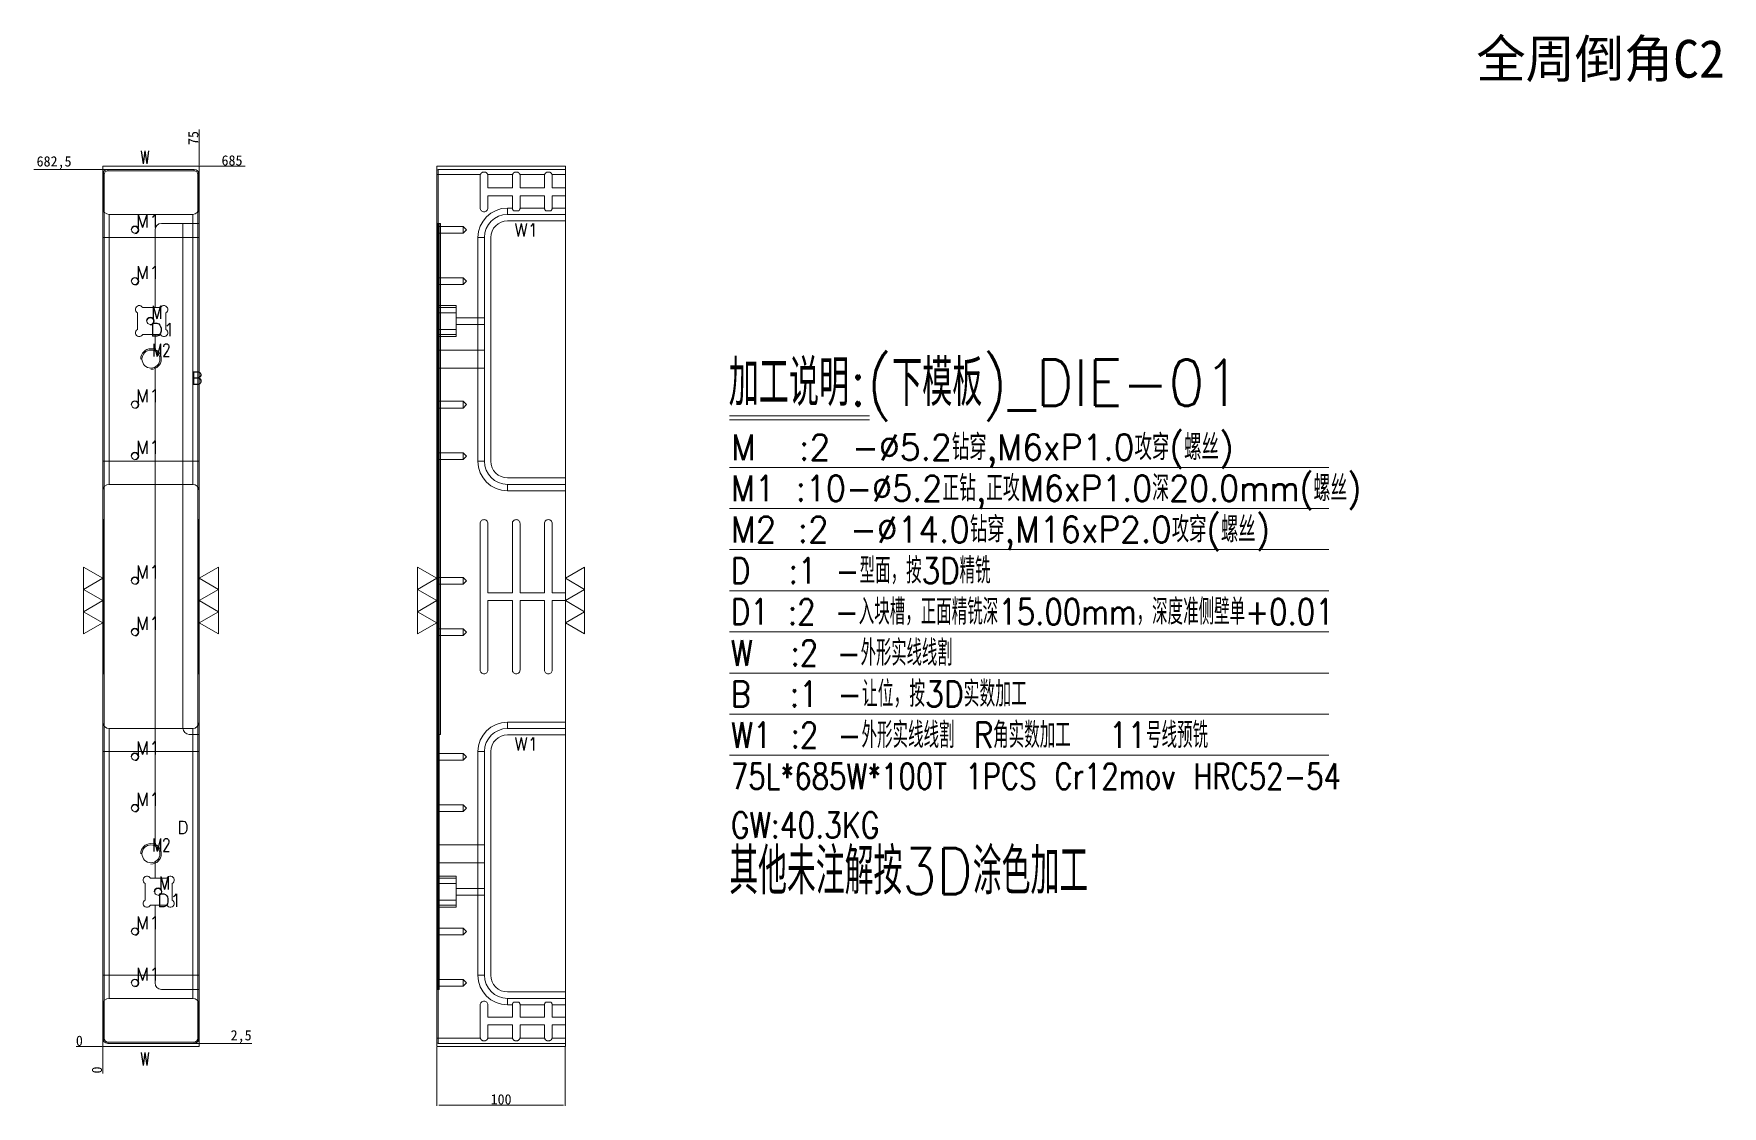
# Model space of a CAD drawing. Header units: millimetres. Extents: x 10666 to 11980, y 43042 to 43877.
import ezdxf
from ezdxf.enums import TextEntityAlignment as Align

# ---------------------------------------------------------------- set-up
doc = ezdxf.new("R2010")
doc.units = ezdxf.units.MM
doc.linetypes.add('DASHED', pattern=[0])
for name, color, linetype in [('DIE', 7, 'Continuous'), ('DIE_W', 1, 'Continuous'), ('dim', 4, 'Continuous')]:
    doc.layers.add(name, color=color, linetype=linetype)
doc.styles.add('_PUG_ERP', font='txt')
doc.styles.add('chinesef_fs', font='txt.shx', dxfattribs={"bigfont": 'gbcbig.shx'})
doc.dimstyles.new('_PUG_ERP', dxfattribs={"dimtxt": 8, "dimasz": 1.5, "dimexe": 0.5, "dimexo": 0.5, "dimgap": 0.5, "dimtad": 1, "dimtxsty": '_PUG_ERP', "dimblk": 'CLOSEDBLANK', "dimcen": 0, "dimclrd": 4, "dimclre": 4, "dimclrt": 3, "dimazin": 3, "dimtfac": 1, "dimtmove": 0, "dimatfit": 3, "dimldrblk": 'CLOSEDBLANK', "dimlwd": 9, "dimlwe": 9})

msp = doc.modelspace()

# ---------------------------------------------------------------- texts
at = {"layer": 'dim'}
msp.add_text('全周倒角C2', height=29.4613, dxfattribs=at).set_placement((11885.068, 43857.727), align=Align.MIDDLE)
at = {"layer": 'dim', "color": 4, "lineweight": 13, "style": 'chinesef_fs'}
for s, height, width, p in [('W', 10, 0.6727, (10748.71, 43775.512)), ('M1', 10, 0.9957, (10745.18, 43725.842)), ('W1', 10, 0.9957, (11039.801, 43718.912)), ('M1', 10, 0.9957, (10745.18, 43685.842)), ('M', 10, 0.8408, (10757.18, 43654.842)), ('D1', 10, 1.1106, (10756.313, 43641.312)), ('M2', 10, 0.7599, (10757.78, 43625.392)), ('加工说明:(下模板)_DIE-01', 36, 0.9035, (11206.549, 43587.018)), ('B', 10, 0.9609, (10788.302, 43603.605)), ('M1', 10, 0.9957, (10745.18, 43589.842)), ('M  :2 -%%c5.2钻穿,M6xP1.0攻穿(螺丝)', 20, 0.9446, (11208.213, 43544.87)), ('M1', 10, 0.9957, (10745.18, 43549.842)), ('M1 :10-%%c5.2正钻,正攻M6xP1.0深20.0mm(螺丝)', 20, 0.9109, (11208.213, 43512.87)), ('M2 :2 -%%c14.0钻穿,M16xP2.0攻穿(螺丝)', 20, 0.9372, (11208.213, 43480.87)), ('D  :1 -型面，按3D精铣', 20, 0.8387, (11208.213, 43448.87)), ('M1', 10, 0.9957, (10745.18, 43452.842)), ('D1 :2 -入块槽，正面精铣深15.00mm，深度准侧壁单+0.01', 20, 0.8377, (11208.213, 43416.87)), ('M1', 10, 0.9957, (10745.18, 43412.842)), ('B  :1 -让位，按3D实数加工', 20, 0.8539, (11208.213, 43352.87)), ('M1', 10, 0.9957, (10745.18, 43315.842)), ('W1', 10, 0.9957, (11039.801, 43318.912)), ('75L*685W*100T 1PCS Cr12mov HRC52-54', 20, 0.7886, (11208.213, 43288.87)), ('M1', 10, 0.9957, (10745.18, 43275.842)), ('D', 10, 0.9609, (10777.47, 43254.014)), ('GW:40.3KG ', 20, 0.8074, (11208.213, 43250.87)), ('M2', 10, 0.7599, (10757.78, 43240.392)), ('M', 10, 0.8408, (10763.18, 43210.842)), ('D1', 10, 1.1106, (10761.563, 43197.312)), ('M1', 10, 0.9957, (10745.18, 43179.842)), ('M1', 10, 0.9957, (10745.18, 43139.842)), ('W', 10, 0.6727, (10748.71, 43073.912))]:
    msp.add_text(s, height=height, dxfattribs=dict(at, width=width)).set_placement(p)
at = {"layer": 'dim', "color": 1, "lineweight": 13, "style": 'chinesef_fs'}
for s, width, p in [('W  :2 -外形实线线割', 0.8277, (11208.213, 43384.87)), ('W1 :2 -外形实线线割 R角实数加工  11号线预铣', 0.8381, (11208.213, 43320.87))]:
    msp.add_text(s, height=20, dxfattribs=dict(at, width=width)).set_placement(p)
at = {"layer": 'dim', "color": 21, "lineweight": 13, "style": 'chinesef_fs', "width": 0.8663}
msp.add_text('其他未注解按3D涂色加工', height=36, dxfattribs=at).set_placement((11206.997, 43207.018))

# ---------------------------------------------------------------- blocks, each defined once
blk = doc.blocks.new('*D733')
at = {"layer": 'Defpoints', "color": 0}
for p in [(10794.4, 43773.5), (10809.4, 43773.5), (10719.4, 43088.5)]:
    blk.add_point(p, dxfattribs=at)
at = {"layer": 'dim', "color": 4, "lineweight": 9}
blk.add_line((10794.9, 43773.5), (10830.1, 43773.5), dxfattribs=at)
at = {"layer": 'dim', "color": 3, "lineweight": 13, "insert": (10820, 43778), "char_height": 8, "attachment_point": 5, "style": '_PUG_ERP'}
blk.add_mtext('685', dxfattribs=at)
blk = doc.blocks.new('_ClosedBlank')
blk = doc.blocks.new('*D734')
at = {"layer": 'Defpoints', "color": 0}
for p in [(10704.4, 43088.5), (10719.4, 43088.5), (10719.4, 43088.5)]:
    blk.add_point(p, dxfattribs=at)
at = {"layer": 'dim', "color": 4, "lineweight": 9}
blk.add_line((10718.9, 43088.5), (10698.6, 43088.5), dxfattribs=at)
at = {"layer": 'dim', "color": 3, "lineweight": 13, "insert": (10701.2, 43093), "char_height": 8, "attachment_point": 5, "style": '_PUG_ERP'}
blk.add_mtext('0', dxfattribs=at)
blk = doc.blocks.new('*D735')
at = {"layer": 'Defpoints', "color": 0}
for p in [(10719.4, 43088.5), (10719.4, 43088.5), (10719.4, 43073.5)]:
    blk.add_point(p, dxfattribs=at)
at = {"layer": 'dim', "color": 4, "lineweight": 9}
blk.add_line((10719.4, 43088), (10719.4, 43067.7), dxfattribs=at)
at = {"layer": 'dim', "color": 3, "lineweight": 13, "insert": (10714.9, 43070.3), "char_height": 8, "attachment_point": 5, "rotation": 90, "style": '_PUG_ERP'}
blk.add_mtext('0', dxfattribs=at)
blk = doc.blocks.new('*D736')
at = {"layer": 'Defpoints', "color": 0}
for p in [(10794.4, 43788.5), (10794.4, 43773.5), (10719.4, 43088.5)]:
    blk.add_point(p, dxfattribs=at)
at = {"layer": 'dim', "color": 4, "lineweight": 9}
for p, q in [((10794.4, 43785.5), (10794.4, 43802)), ((10794.4, 43782.5), (10794.4, 43785.5)), ((10794.4, 43774), (10794.4, 43782.5))]:
    blk.add_line(p, q, dxfattribs=at)
at = {"layer": 'dim', "color": 3, "lineweight": 13, "insert": (10789.9, 43795.5), "char_height": 8, "attachment_point": 5, "rotation": 90, "style": '_PUG_ERP'}
blk.add_mtext('75', dxfattribs=at)
blk = doc.blocks.new('*D737')
at = {"layer": 'Defpoints', "color": 0}
for p in [(10979.4, 43088.5), (11079.4, 43088.5), (11079.4, 43042.9)]:
    blk.add_point(p, dxfattribs=at)
at = {"layer": 'dim', "color": 4, "lineweight": 9}
for p, q in [((10979.4, 43088), (10979.4, 43042.4)), ((11079.4, 43088), (11079.4, 43042.4)), ((10980.9, 43042.9), (11077.9, 43042.9))]:
    blk.add_line(p, q, dxfattribs=at)
at = {"layer": 'dim', "color": 3, "lineweight": 13, "insert": (11029.4, 43047.4), "char_height": 8, "attachment_point": 5, "style": '_PUG_ERP'}
blk.add_mtext('100', dxfattribs=at)
blk = doc.blocks.new('*D738')
at = {"layer": 'Defpoints', "color": 0}
for p in [(10785.8, 43091), (10818.2, 43091), (10719.4, 43088.5)]:
    blk.add_point(p, dxfattribs=at)
at = {"layer": 'dim', "color": 4, "lineweight": 9}
blk.add_line((10786.3, 43091), (10835.5, 43091), dxfattribs=at)
at = {"layer": 'dim', "color": 3, "lineweight": 13, "insert": (10827.1, 43096.3), "char_height": 8, "attachment_point": 5, "style": '_PUG_ERP'}
blk.add_mtext('2,5', dxfattribs=at)
blk = doc.blocks.new('*D739')
at = {"layer": 'Defpoints', "color": 0}
for p in [(10697.8, 43771), (10728, 43771), (10719.4, 43088.5)]:
    blk.add_point(p, dxfattribs=at)
at = {"layer": 'dim', "color": 4, "lineweight": 9}
blk.add_line((10727.5, 43771), (10665.7, 43771), dxfattribs=at)
at = {"layer": 'dim', "color": 3, "lineweight": 13, "insert": (10681.5, 43776.3), "char_height": 8, "attachment_point": 5, "style": '_PUG_ERP'}
blk.add_mtext('682,5', dxfattribs=at)

# ---------------------------------------------------------------- dimensions: what is measured, and where the dimension line sits
at = {"layer": 'dim', "lineweight": 13}
for feature_location, offset, dtype, origin, picture, middle in [((10794.405, 43773.5), (0, 15), 1, (10719.405, 43088.5), '*D736', (10789.905, 43795.476)), ((10727.966, 43771), (-30.148, 0), 0, (10719.405, 43088.5), '*D739', (10681.508, 43776.262)), ((10794.405, 43773.5), (15, 0), 0, (10719.405, 43088.5), '*D733', (10820, 43778)), ((10719.404780547, 43088.5), (-15, 0), 0, (10719.404780547, 43088.5), '*D734', (10701.23811388, 43093)), ((10785.756, 43091), (32.439, 0), 0, (10719.405, 43088.5), '*D738', (10827.076, 43096.262)), ((10719.404780547, 43088.5), (0, -15), 1, (10719.404780547, 43088.5), '*D735', (10714.904780547, 43070.333333333))]:
    dim = msp.add_ordinate_dim(feature_location=feature_location, offset=offset, dtype=dtype, origin=origin, dimstyle='_PUG_ERP', dxfattribs=at)
    dim.commit()
    dim.dimension.update_dxf_attribs({"geometry": picture, "text_midpoint": middle})
dim = msp.add_linear_dim(base=(11079.405, 43042.858), p1=(10979.405, 43088.5), p2=(11079.405, 43088.5), dimstyle='_PUG_ERP', dxfattribs=at)
dim.commit()
dim.dimension.update_dxf_attribs({"geometry": '*D737', "text_midpoint": (11029.405, 43047.358)})

# ---------------------------------------------------------------- linework, layer by layer
at = {"layer": 'DIE', "color": 155, "linetype": 'Continuous', "lineweight": 18}
for p, q in [((10719.405, 43767), (10720.405, 43767)), ((10720.405, 43767), (10720.405, 43095)), ((10723.405, 43771), (10723.405, 43770)), ((10790.405, 43770), (10723.405, 43770)), ((10790.405, 43771), (10790.405, 43770)), ((10793.405, 43767), (10794.405, 43767)), ((10793.405, 43729.002), (10793.405, 43767)), ((11013.309, 43767), (10980.405, 43767)), ((10980.405, 43767), (10980.405, 43729.002)), ((11038.309, 43767), (11019.041, 43767)), ((11063.309, 43767), (11044.041, 43767)), ((11079.405, 43767), (11069.041, 43767)), ((11034.405, 43736), (11034.405, 43741)), ((11034.405, 43741), (11038.177, 43741)), ((11044.173, 43741), (11063.177, 43741)), ((11069.173, 43741), (11079.405, 43741)), ((10793.405, 43331.472), (10793.405, 43729.002)), ((10979.405, 43724.002), (10980.205, 43724.002)), ((10982.205, 43729.002), (10982.205, 43331.472)), ((11016.405, 43718), (11011.405, 43718)), ((11011.405, 43544), (11011.405, 43718)), ((11016.405, 43544), (11011.405, 43544)), ((11034.405, 43526), (11034.405, 43521)), ((11079.405, 43521), (11034.405, 43521)), ((11034.405, 43336), (11034.405, 43341)), ((11034.405, 43341), (11079.405, 43341)), ((10793.405, 43133.002), (10793.405, 43331.472)), ((10980.205, 43336.472), (10981.205, 43336.472)), ((10981.205, 43331.472), (10981.205, 43133.002)), ((11016.405, 43318), (11011.405, 43318)), ((11011.405, 43144), (11011.405, 43318)), ((11016.405, 43144), (11011.405, 43144)), ((10793.405, 43095), (10793.405, 43133.002)), ((10979.405, 43138.002), (10980.205, 43138.002)), ((10980.405, 43133.002), (10980.405, 43095)), ((11034.405, 43126), (11034.405, 43121)), ((11038.177, 43121), (11034.405, 43121)), ((11063.177, 43121), (11044.173, 43121)), ((11079.405, 43121), (11069.173, 43121)), ((10719.405, 43095), (10720.405, 43095)), ((10723.405, 43092), (10723.405, 43091)), ((10723.405, 43092), (10790.405, 43092)), ((10790.405, 43092), (10790.405, 43091)), ((10793.405, 43095), (10794.405, 43095)), ((11013.309, 43095), (10980.405, 43095)), ((11038.309, 43095), (11019.041, 43095)), ((11063.309, 43095), (11044.041, 43095)), ((11079.405, 43095), (11069.041, 43095))]:
    msp.add_line(p, q, dxfattribs=at)
at = {"layer": 'DIE', "color": 11, "linetype": 'Continuous', "lineweight": 18}
for p, q in [((10719.405, 43095), (10719.405, 43767)), ((10794.405, 43767), (10794.405, 43729.002)), ((10979.405, 43729.002), (10979.405, 43767)), ((11079.405, 43771), (11079.405, 43767)), ((11079.405, 43756.613), (11079.405, 43767)), ((11079.405, 43750.613), (11079.405, 43756.613)), ((11079.405, 43741), (11079.405, 43750.613)), ((11079.405, 43741), (11079.405, 43736)), ((10794.405, 43729.002), (10794.405, 43331.472)), ((10979.405, 43729.002), (10979.405, 43724.002)), ((10979.405, 43663.5), (10979.405, 43724.002)), ((10979.405, 43659.44), (10979.405, 43663.5)), ((10979.405, 43646.56), (10979.405, 43659.44)), ((10979.405, 43642.5), (10979.405, 43646.56)), ((10979.405, 43629.729), (10979.405, 43642.5)), ((10979.405, 43617.271), (10979.405, 43629.729)), ((10979.405, 43244.729), (10979.405, 43617.271)), ((11079.405, 43526), (11079.405, 43521)), ((11079.405, 43441.57), (11079.405, 43521)), ((11079.405, 43435.57), (11079.405, 43441.57)), ((11079.405, 43341), (11079.405, 43435.57)), ((11079.405, 43341), (11079.405, 43336)), ((10794.405, 43331.472), (10794.405, 43133.002)), ((10979.405, 43232.271), (10979.405, 43244.729)), ((10979.405, 43219.5), (10979.405, 43232.271)), ((10979.405, 43219.5), (10979.405, 43215.44)), ((10979.405, 43215.44), (10979.405, 43202.56)), ((10979.405, 43202.56), (10979.405, 43198.5)), ((10979.405, 43138.002), (10979.405, 43198.5)), ((10794.405, 43133.002), (10794.405, 43095)), ((10979.405, 43138.002), (10979.405, 43133.002)), ((10979.405, 43095), (10979.405, 43133.002)), ((11079.405, 43126), (11079.405, 43121)), ((11079.405, 43111.387), (11079.405, 43121)), ((11079.405, 43105.387), (11079.405, 43111.387)), ((11079.405, 43095), (11079.405, 43105.387)), ((11079.405, 43091), (11079.405, 43095))]:
    msp.add_line(p, q, dxfattribs=at)
at = {"layer": 'DIE', "color": 155, "linetype": 'DASHED', "lineweight": 13, "ltscale": 0.466338}
for p, q in [((10719.905, 43766.113), (10719.405, 43766.113)), ((10719.905, 43768.234), (10719.6, 43768.234)), ((10794.21, 43768.234), (10793.905, 43768.234)), ((10794.405, 43766.113), (10793.905, 43766.113)), ((10719.905, 43741.113), (10719.405, 43741.113)), ((10719.905, 43738.991), (10719.405, 43738.991)), ((10794.405, 43741.113), (10793.905, 43741.113)), ((10794.405, 43738.991), (10793.905, 43738.991)), ((10980.405, 43133.01), (10980.405, 43729.001)), ((10724.405, 43718), (10789.405, 43718)), ((10724.405, 43544), (10724.405, 43718)), ((10789.405, 43718), (10789.405, 43544)), ((10789.405, 43544), (10724.405, 43544)), ((10719.905, 43497.692), (10719.405, 43497.692)), ((10794.405, 43497.692), (10793.905, 43497.692)), ((10719.905, 43495.57), (10719.405, 43495.57)), ((10794.405, 43495.57), (10793.905, 43495.57)), ((10719.905, 43381.57), (10719.405, 43381.57)), ((10719.905, 43379.449), (10719.405, 43379.449)), ((10794.405, 43381.57), (10793.905, 43381.57)), ((10794.405, 43379.449), (10793.905, 43379.449)), ((10724.405, 43318), (10789.405, 43318)), ((10724.405, 43144), (10724.405, 43318)), ((10789.405, 43318), (10789.405, 43144)), ((10789.405, 43144), (10724.405, 43144)), ((10719.905, 43123.009), (10719.405, 43123.009)), ((10719.905, 43120.887), (10719.405, 43120.887)), ((10794.405, 43123.009), (10793.905, 43123.009)), ((10794.405, 43120.887), (10793.905, 43120.887)), ((10719.905, 43095.887), (10719.405, 43095.887)), ((10719.905, 43093.766), (10719.6, 43093.766)), ((10794.405, 43095.887), (10793.905, 43095.887)), ((10794.21, 43093.766), (10793.905, 43093.766))]:
    msp.add_line(p, q, dxfattribs=at)
at = {"layer": 'DIE', "color": 31, "linetype": 'DASHED', "lineweight": 13, "ltscale": 0.466338}
for p, q in [((10719.905, 43768.936), (10719.905, 43768.234)), ((10719.905, 43768.234), (10719.905, 43766.113)), ((10719.905, 43766.113), (10719.905, 43741.113)), ((10793.905, 43768.234), (10793.905, 43768.936)), ((10793.905, 43768.234), (10793.905, 43766.113)), ((10793.905, 43741.113), (10793.905, 43766.113)), ((10719.905, 43756.613), (10719.405, 43756.613)), ((10719.905, 43750.613), (10719.405, 43750.613)), ((10794.405, 43756.613), (10793.905, 43756.613)), ((10794.405, 43750.613), (10793.905, 43750.613)), ((10719.905, 43738.113), (10719.405, 43738.113)), ((10719.905, 43738.991), (10719.905, 43741.113)), ((10719.905, 43738.113), (10719.905, 43738.991)), ((10724.405, 43718), (10724.405, 43736)), ((10789.405, 43736), (10789.405, 43718)), ((10793.905, 43738.991), (10793.905, 43741.113)), ((10793.905, 43738.113), (10793.905, 43738.991)), ((10794.405, 43738.113), (10793.905, 43738.113)), ((10719.405, 43718), (10724.405, 43718)), ((10789.405, 43718), (10794.405, 43718)), ((10719.405, 43544), (10724.405, 43544)), ((10724.405, 43526), (10724.405, 43544)), ((10789.405, 43544), (10794.405, 43544)), ((10789.405, 43544), (10789.405, 43526)), ((10719.905, 43498.57), (10719.405, 43498.57)), ((10719.905, 43497.692), (10719.905, 43498.57)), ((10719.905, 43497.692), (10719.905, 43495.57)), ((10794.405, 43498.57), (10793.905, 43498.57)), ((10793.905, 43498.57), (10793.905, 43497.692)), ((10793.905, 43495.57), (10793.905, 43497.692)), ((10719.905, 43495.57), (10719.905, 43381.57)), ((10793.905, 43381.57), (10793.905, 43495.57)), ((10719.905, 43441.57), (10719.405, 43441.57)), ((10719.905, 43435.57), (10719.405, 43435.57)), ((10794.405, 43441.57), (10793.905, 43441.57)), ((10794.405, 43435.57), (10793.905, 43435.57)), ((10719.905, 43378.57), (10719.405, 43378.57)), ((10719.905, 43381.57), (10719.905, 43379.449)), ((10719.905, 43378.57), (10719.905, 43379.449)), ((10793.905, 43381.57), (10793.905, 43379.449)), ((10793.905, 43378.57), (10793.905, 43379.449)), ((10794.405, 43378.57), (10793.905, 43378.57)), ((10724.405, 43318), (10724.405, 43336)), ((10789.405, 43336), (10789.405, 43318)), ((10719.405, 43318), (10724.405, 43318)), ((10789.405, 43318), (10794.405, 43318)), ((10719.405, 43144), (10724.405, 43144)), ((10724.405, 43126), (10724.405, 43144)), ((10789.405, 43144), (10794.405, 43144)), ((10789.405, 43144), (10789.405, 43126)), ((10719.905, 43123.887), (10719.405, 43123.887)), ((10719.905, 43123.887), (10719.905, 43123.009)), ((10719.905, 43123.009), (10719.905, 43120.887)), ((10719.905, 43120.887), (10719.905, 43095.887)), ((10794.405, 43123.887), (10793.905, 43123.887)), ((10793.905, 43123.887), (10793.905, 43123.009)), ((10793.905, 43120.887), (10793.905, 43123.009)), ((10793.905, 43120.887), (10793.905, 43095.887)), ((10719.905, 43111.387), (10719.405, 43111.387)), ((10719.905, 43105.387), (10719.405, 43105.387)), ((10794.405, 43111.387), (10793.905, 43111.387)), ((10794.405, 43105.387), (10793.905, 43105.387)), ((10719.905, 43093.766), (10719.905, 43095.887)), ((10719.905, 43093.766), (10719.905, 43093.064)), ((10793.905, 43093.766), (10793.905, 43095.887)), ((10793.905, 43093.766), (10793.905, 43093.064))]:
    msp.add_line(p, q, dxfattribs=at)
at = {"layer": 'DIE', "color": 2, "linetype": 'Continuous', "lineweight": 18}
for p, q in [((10979.405, 43770), (10979.405, 43767)), ((10979.405, 43767), (10980.405, 43767)), ((10980.405, 43771), (10980.405, 43767)), ((10760.105, 43663.5), (10760.105, 43724.002)), ((10793.405, 43729.002), (10765.105, 43729.002)), ((10793.405, 43729.002), (10794.405, 43729.002)), ((10979.405, 43729.002), (10980.405, 43729.002)), ((10980.205, 43729.002), (10980.205, 43336.472)), ((10980.405, 43729.002), (10982.205, 43729.002)), ((10746.405, 43646.56), (10746.405, 43659.44)), ((10750.465, 43663.5), (10760.105, 43663.5)), ((10764.345, 43663.5), (10760.105, 43663.5)), ((10768.405, 43646.56), (10768.405, 43659.44)), ((10979.405, 43663.5), (10980.205, 43663.5)), ((10980.205, 43659.44), (10979.405, 43659.44)), ((10760.105, 43642.5), (10750.465, 43642.5)), ((10760.105, 43642.5), (10764.345, 43642.5)), ((10760.105, 43629.729), (10760.105, 43642.5)), ((10980.205, 43646.56), (10979.405, 43646.56)), ((10980.205, 43642.5), (10979.405, 43642.5)), ((10979.405, 43629.729), (10980.205, 43629.729)), ((10760.105, 43244.729), (10760.105, 43617.271)), ((10980.205, 43617.271), (10979.405, 43617.271)), ((10980.205, 43331.472), (10980.205, 43336.472)), ((10980.205, 43133.002), (10980.205, 43331.472)), ((10979.405, 43244.729), (10980.205, 43244.729)), ((10760.105, 43219.5), (10760.105, 43232.271)), ((10980.205, 43232.271), (10979.405, 43232.271)), ((10752.405, 43215.44), (10752.405, 43202.56)), ((10760.105, 43219.5), (10756.465, 43219.5)), ((10760.105, 43219.5), (10769.345, 43219.5)), ((10773.405, 43215.44), (10773.405, 43202.56)), ((10980.205, 43219.5), (10979.405, 43219.5)), ((10980.205, 43215.44), (10979.405, 43215.44)), ((10756.465, 43198.5), (10760.105, 43198.5)), ((10769.345, 43198.5), (10760.105, 43198.5)), ((10760.105, 43138.002), (10760.105, 43198.5)), ((10980.205, 43202.56), (10979.405, 43202.56)), ((10979.405, 43198.5), (10980.205, 43198.5)), ((10793.405, 43133.002), (10765.105, 43133.002)), ((10793.405, 43133.002), (10794.405, 43133.002)), ((10979.405, 43133.002), (10980.405, 43133.002)), ((10980.405, 43133.002), (10981.205, 43133.002)), ((10979.405, 43095), (10980.405, 43095)), ((10979.405, 43092), (10979.405, 43095)), ((10980.405, 43095), (10980.405, 43091))]:
    msp.add_line(p, q, dxfattribs=at)
at = {"layer": 'DIE', "color": 31, "linetype": 'Continuous', "lineweight": 18}
for p, q in [((11013.175, 43766.113), (11013.175, 43741.113)), ((11015.162, 43768.936), (11017.188, 43768.936)), ((11019.175, 43756.613), (11019.175, 43766.113)), ((11038.175, 43756.613), (11038.175, 43766.113)), ((11040.162, 43768.936), (11042.188, 43768.936)), ((11044.175, 43756.613), (11044.175, 43766.113)), ((11063.175, 43766.113), (11063.175, 43756.613)), ((11065.162, 43768.936), (11067.188, 43768.936)), ((11069.175, 43756.613), (11069.175, 43766.113)), ((11038.175, 43756.613), (11019.175, 43756.613)), ((11038.175, 43750.613), (11019.175, 43750.613)), ((11019.175, 43750.613), (11019.175, 43741.113)), ((11038.175, 43750.613), (11038.175, 43741.113)), ((11044.175, 43756.613), (11063.175, 43756.613)), ((11044.175, 43741.113), (11044.175, 43750.613)), ((11063.175, 43750.613), (11044.175, 43750.613)), ((11063.175, 43741.113), (11063.175, 43750.613)), ((11079.405, 43756.613), (11069.175, 43756.613)), ((11069.175, 43750.613), (11079.405, 43750.613)), ((11069.175, 43750.613), (11069.175, 43741.113)), ((11039.24, 43738.821), (11043.111, 43738.821)), ((11064.24, 43738.821), (11068.111, 43738.821)), ((10781.769, 43729.002), (10781.769, 43336.472)), ((10981.205, 43331.472), (10981.205, 43729.002)), ((11013.175, 43495.57), (11013.175, 43381.57)), ((11019.175, 43441.57), (11019.175, 43495.57)), ((11038.175, 43441.57), (11038.175, 43495.57)), ((11044.175, 43495.57), (11044.175, 43441.57)), ((11063.175, 43495.57), (11063.175, 43441.57)), ((11069.175, 43441.57), (11069.175, 43495.57)), ((11038.175, 43441.57), (11019.175, 43441.57)), ((11038.175, 43435.57), (11019.175, 43435.57)), ((11019.175, 43381.57), (11019.175, 43435.57)), ((11038.175, 43435.57), (11038.175, 43381.57)), ((11044.175, 43441.57), (11063.175, 43441.57)), ((11063.175, 43435.57), (11044.175, 43435.57)), ((11044.175, 43381.57), (11044.175, 43435.57)), ((11063.175, 43381.57), (11063.175, 43435.57)), ((11079.405, 43441.57), (11069.175, 43441.57)), ((11079.405, 43435.57), (11069.175, 43435.57)), ((11069.175, 43381.57), (11069.175, 43435.57)), ((10786.769, 43331.472), (10793.405, 43331.472)), ((10793.405, 43331.472), (10794.405, 43331.472)), ((10980.205, 43331.472), (10981.205, 43331.472)), ((10982.205, 43331.472), (10981.205, 43331.472)), ((11013.175, 43095.887), (11013.175, 43120.887)), ((11019.175, 43120.887), (11019.175, 43111.387)), ((11038.175, 43111.387), (11038.175, 43120.887)), ((11043.111, 43123.179), (11039.24, 43123.179)), ((11044.175, 43120.887), (11044.175, 43111.387)), ((11063.175, 43120.887), (11063.175, 43111.387)), ((11068.111, 43123.179), (11064.24, 43123.179)), ((11069.175, 43111.387), (11069.175, 43120.887)), ((11038.175, 43111.387), (11019.175, 43111.387)), ((11019.175, 43105.387), (11038.175, 43105.387)), ((11019.175, 43095.887), (11019.175, 43105.387)), ((11038.175, 43095.887), (11038.175, 43105.387)), ((11044.175, 43111.387), (11063.175, 43111.387)), ((11063.175, 43105.387), (11044.175, 43105.387)), ((11044.175, 43105.387), (11044.175, 43095.887)), ((11063.175, 43095.887), (11063.175, 43105.387)), ((11079.405, 43111.387), (11069.175, 43111.387)), ((11069.175, 43105.387), (11069.175, 43095.887)), ((11079.405, 43105.387), (11069.175, 43105.387)), ((11017.188, 43093.064), (11015.162, 43093.064)), ((11042.188, 43093.064), (11040.162, 43093.064)), ((11067.188, 43093.064), (11065.162, 43093.064))]:
    msp.add_line(p, q, dxfattribs=at)
at = {"layer": 'DIE', "color": 5, "linetype": 'DASHED', "lineweight": 13, "ltscale": 0.466338}
for p, q in [((10999.985, 43726.603), (10979.405, 43726.603)), ((10979.405, 43721.397), (10999.985, 43721.397)), ((11002.588, 43724), (10999.985, 43726.603)), ((10999.985, 43726.603), (10999.985, 43721.397)), ((10999.985, 43721.397), (11002.588, 43724)), ((10999.985, 43686.603), (10979.405, 43686.603)), ((10979.405, 43681.397), (10999.985, 43681.397)), ((11002.588, 43684), (10999.985, 43686.603)), ((10999.985, 43686.603), (10999.985, 43681.397)), ((10999.985, 43681.397), (11002.588, 43684)), ((11016.405, 43655.603), (10994.405, 43655.603)), ((10994.405, 43650.397), (11016.405, 43650.397)), ((11016.405, 43630.503), (10979.405, 43630.503)), ((10979.405, 43616.497), (11016.405, 43616.497)), ((10999.985, 43590.603), (10979.405, 43590.603)), ((11002.588, 43588), (10999.985, 43590.603)), ((10999.985, 43590.603), (10999.985, 43585.397)), ((10979.405, 43585.397), (10999.985, 43585.397)), ((10999.985, 43585.397), (11002.588, 43588)), ((10999.985, 43550.603), (10979.405, 43550.603)), ((11002.588, 43548), (10999.985, 43550.603)), ((10999.985, 43550.603), (10999.985, 43545.397)), ((10979.405, 43545.397), (10999.985, 43545.397)), ((10999.985, 43545.397), (11002.588, 43548)), ((10999.985, 43453.603), (10979.405, 43453.603)), ((10979.405, 43448.397), (10999.985, 43448.397)), ((11002.588, 43451), (10999.985, 43453.603)), ((10999.985, 43453.603), (10999.985, 43448.397)), ((10999.985, 43448.397), (11002.588, 43451)), ((10999.985, 43413.603), (10979.405, 43413.603)), ((10979.405, 43408.397), (10999.985, 43408.397)), ((11002.588, 43411), (10999.985, 43413.603)), ((10999.985, 43413.603), (10999.985, 43408.397)), ((10999.985, 43408.397), (11002.588, 43411)), ((10999.985, 43316.603), (10979.405, 43316.603)), ((11002.588, 43314), (10999.985, 43316.603)), ((10999.985, 43316.603), (10999.985, 43311.397)), ((10999.985, 43311.397), (11002.588, 43314)), ((10979.405, 43311.397), (10999.985, 43311.397)), ((10999.985, 43276.603), (10979.405, 43276.603)), ((11002.588, 43274), (10999.985, 43276.603)), ((10999.985, 43276.603), (10999.985, 43271.397)), ((10999.985, 43271.397), (11002.588, 43274)), ((10979.405, 43271.397), (10999.985, 43271.397)), ((11016.405, 43245.503), (10979.405, 43245.503)), ((10979.405, 43231.497), (11016.405, 43231.497)), ((11016.405, 43211.603), (10994.405, 43211.603)), ((10994.405, 43206.397), (11016.405, 43206.397)), ((10999.985, 43180.603), (10979.405, 43180.603)), ((10979.405, 43175.397), (10999.985, 43175.397)), ((11002.588, 43178), (10999.985, 43180.603)), ((10999.985, 43180.603), (10999.985, 43175.397)), ((10999.985, 43175.397), (11002.588, 43178)), ((10999.985, 43140.603), (10979.405, 43140.603)), ((10979.405, 43135.397), (10999.985, 43135.397)), ((11002.588, 43138), (10999.985, 43140.603)), ((10999.985, 43140.603), (10999.985, 43135.397)), ((10999.985, 43135.397), (11002.588, 43138))]:
    msp.add_line(p, q, dxfattribs=at)
at = {"layer": 'DIE', "color": 2, "linetype": 'DASHED', "lineweight": 13, "ltscale": 0.466338}
for p, q in [((10980.205, 43665.086), (10979.405, 43665.086)), ((10994.405, 43665.086), (10980.205, 43665.086)), ((10994.405, 43663.5), (10980.205, 43663.5)), ((10994.405, 43659.44), (10980.205, 43659.44)), ((10994.405, 43665.086), (10994.405, 43659.44)), ((10994.405, 43646.56), (10994.405, 43659.44)), ((10979.405, 43640.914), (10980.205, 43640.914)), ((10994.405, 43646.56), (10980.205, 43646.56)), ((10994.405, 43642.5), (10980.205, 43642.5)), ((10980.205, 43640.914), (10994.405, 43640.914)), ((10994.405, 43640.914), (10994.405, 43646.56)), ((10980.205, 43221.086), (10979.405, 43221.086)), ((10994.405, 43221.086), (10980.205, 43221.086)), ((10994.405, 43221.086), (10994.405, 43215.44)), ((10994.405, 43219.5), (10980.205, 43219.5)), ((10994.405, 43215.44), (10980.205, 43215.44)), ((10994.405, 43215.44), (10994.405, 43202.56)), ((10979.405, 43196.914), (10980.205, 43196.914)), ((10994.405, 43202.56), (10980.205, 43202.56)), ((10994.405, 43198.5), (10980.205, 43198.5)), ((10980.205, 43196.914), (10994.405, 43196.914)), ((10994.405, 43196.914), (10994.405, 43202.56))]:
    msp.add_line(p, q, dxfattribs=at)
at = {"layer": 'DIE', "color": 11, "linetype": 'Continuous', "lineweight": 13, "ltscale": 0.466338}
for points in [[(11079.405, 43731), (11034.405, 43731, 0.41421356), (11021.405, 43718), (11021.405, 43544, 0.41421356), (11034.405, 43531), (11079.405, 43531)], [(11079.405, 43331), (11034.405, 43331, 0.41421356), (11021.405, 43318), (11021.405, 43144, 0.41421356), (11034.405, 43131), (11079.405, 43131)]]:
    msp.add_lwpolyline(points, format="xyb", dxfattribs=at)
at = {"layer": 'DIE', "color": 42, "linetype": 'Continuous', "lineweight": 18}
for centre in [(10744.405, 43724), (10744.405, 43684), (10756.405, 43653), (10744.405, 43588), (10744.405, 43548), (10744.405, 43451), (10744.405, 43411), (10744.405, 43314), (10744.405, 43274), (10762.405, 43209), (10744.405, 43178), (10744.405, 43138)]:
    msp.add_circle(centre, 2.603, dxfattribs=at)
at = {"layer": 'DIE', "color": 42, "linetype": 'Continuous', "lineweight": 13}
for centre in [(10756.905, 43623.5), (10756.905, 43238.5)]:
    msp.add_circle(centre, 7.003, dxfattribs=at)
at = {"layer": 'DIE', "color": 155, "linetype": 'Continuous', "lineweight": 18}
for centre, radius, start, end in [((10723.405, 43767), 3, 90, 180), ((10790.405, 43767), 3, 0, 90), ((11034.405, 43718), 23, 90, 180), ((11034.405, 43544), 23, 180, 270), ((11034.405, 43318), 23, 90, 180), ((11034.405, 43144), 23, 180, 270), ((10723.405, 43095), 3, 180, 270), ((10790.405, 43095), 3, 270, 0)]:
    msp.add_arc(centre, radius, start, end, dxfattribs=at)
at = {"layer": 'DIE', "color": 2, "linetype": 'Continuous', "lineweight": 18}
for centre, radius, start, end in [((10980.405, 43770), 1, 90, 180), ((10765.105, 43724.002), 5, 90, 180), ((10747.819, 43662.086), 3, 28.125506, 241.874494), ((10766.991, 43662.086), 3, 298.125506, 151.874494), ((10747.819, 43643.914), 3, 118.125506, 331.874494), ((10766.991, 43643.914), 3, 208.125506, 61.874494), ((10753.819, 43218.086), 3, 28.125506, 241.874494), ((10771.991, 43218.086), 3, 298.125506, 151.874494), ((10753.819, 43199.914), 3, 118.125506, 331.874494), ((10771.991, 43199.914), 3, 208.125506, 61.874494), ((10765.105, 43138.002), 5, 180, 270), ((10980.405, 43092), 1, 180, 270)]:
    msp.add_arc(centre, radius, start, end, dxfattribs=at)
at = {"layer": 'DIE', "color": 31, "linetype": 'Continuous', "lineweight": 18}
for centre, radius, start, end in [((11016.175, 43766.113), 3, 162.797634, 180), ((11016.175, 43766.113), 3, 0, 17.202366), ((11041.175, 43766.113), 3, 162.797634, 180), ((11041.175, 43766.113), 3, 0, 17.202366), ((11066.175, 43766.113), 3, 162.797634, 180), ((11066.175, 43766.113), 3, 0, 17.202366), ((11016.175, 43741.113), 3, 180, 225), ((11016.175, 43741.113), 3, 225, 270), ((11016.175, 43741.113), 3, 270, 315), ((11016.175, 43741.113), 3, 315, 0), ((11041.175, 43741.113), 3, 180, 182.154017), ((11041.175, 43741.113), 3, 357.845983, 0), ((11066.175, 43741.113), 3, 180, 182.154017), ((11066.175, 43741.113), 3, 357.845983, 0), ((11016.175, 43495.57), 3, 135, 180), ((11016.175, 43495.57), 3, 90, 135), ((11016.175, 43495.57), 3, 45, 90), ((11016.175, 43495.57), 3, 0, 45), ((11041.175, 43495.57), 3, 135, 180), ((11041.175, 43495.57), 3, 90, 135), ((11041.175, 43495.57), 3, 45, 90), ((11041.175, 43495.57), 3, 0, 45), ((11066.175, 43495.57), 3, 135, 180), ((11066.175, 43495.57), 3, 90, 135), ((11066.175, 43495.57), 3, 45, 90), ((11066.175, 43495.57), 3, 0, 45), ((11016.175, 43381.57), 3, 180, 225), ((11016.175, 43381.57), 3, 225, 270), ((11016.175, 43381.57), 3, 270, 315), ((11016.175, 43381.57), 3, 315, 0), ((11041.175, 43381.57), 3, 180, 225), ((11041.175, 43381.57), 3, 225, 270), ((11041.175, 43381.57), 3, 270, 315), ((11041.175, 43381.57), 3, 315, 0), ((11066.175, 43381.57), 3, 180, 225), ((11066.175, 43381.57), 3, 225, 270), ((11066.175, 43381.57), 3, 270, 315), ((11066.175, 43381.57), 3, 315, 0), ((10786.769, 43336.472), 5, 180, 270), ((11016.175, 43120.887), 3, 135, 180), ((11016.175, 43120.887), 3, 90, 135), ((11016.175, 43120.887), 3, 45, 90), ((11016.175, 43120.887), 3, 0, 45), ((11041.175, 43120.887), 3, 177.845983, 180), ((11041.175, 43120.887), 3, 0, 2.154017), ((11066.175, 43120.887), 3, 177.845983, 180), ((11066.175, 43120.887), 3, 0, 2.154017), ((11016.175, 43095.887), 3, 180, 197.202366), ((11016.175, 43095.887), 3, 342.797634, 0), ((11041.175, 43095.887), 3, 180, 197.202366), ((11041.175, 43095.887), 3, 342.797634, 0), ((11066.175, 43095.887), 3, 180, 197.202366), ((11066.175, 43095.887), 3, 342.797634, 0)]:
    msp.add_arc(centre, radius, start, end, dxfattribs=at)
at = {"layer": 'DIE', "color": 31, "linetype": 'DASHED', "lineweight": 13, "ltscale": 0.466338}
for centre, radius, start, end in [((11016.175, 43766.113), 3, 162.199691, 162.797343), ((11016.175, 43766.113), 3, 44.674445, 45), ((11016.175, 43766.113), 3, 17.202647, 17.565463), ((11041.175, 43766.113), 3, 162.365629, 162.797353), ((11041.175, 43766.113), 3, 135, 135.355081), ((11041.175, 43766.113), 3, 17.202657, 17.661806), ((11066.175, 43766.113), 3, 162.199691, 162.797343), ((11066.175, 43766.113), 3, 17.202657, 17.739136), ((10724.405, 43741), 5, 180, 270), ((10789.405, 43741), 5, 270, 0), ((11041.175, 43741.113), 3, 182.154379, 182.694372), ((11041.175, 43741.113), 3, 224.163978, 225), ((11041.175, 43741.113), 3, 357.429377, 357.845631), ((11066.175, 43741.113), 3, 182.154369, 182.569209), ((11066.175, 43741.113), 3, 315, 315.923207), ((11066.175, 43741.113), 3, 357.30282, 357.84564), ((10724.405, 43521), 5, 90, 180), ((10789.405, 43521), 5, 0, 90), ((10724.405, 43341), 5, 180, 270), ((10789.405, 43341), 5, 270, 0), ((10724.405, 43121), 5, 90, 180), ((10789.405, 43121), 5, 0, 90), ((11041.175, 43120.887), 3, 177.30282, 177.84564), ((11041.175, 43120.887), 3, 44.702578, 45), ((11041.175, 43120.887), 3, 2.154369, 2.674672), ((11066.175, 43120.887), 3, 177.429377, 177.845631), ((11066.175, 43120.887), 3, 135, 135.452809), ((11066.175, 43120.887), 3, 2.15436, 2.887726), ((11016.175, 43095.887), 3, 197.202657, 197.825634), ((11016.175, 43095.887), 3, 224.147821, 225), ((11016.175, 43095.887), 3, 315, 315.916866), ((11016.175, 43095.887), 3, 342.282655, 342.797343), ((11041.175, 43095.887), 3, 197.202657, 197.679377), ((11041.175, 43095.887), 3, 224.150628, 225), ((11041.175, 43095.887), 3, 342.405011, 342.797353), ((11066.175, 43095.887), 3, 197.202657, 197.679377), ((11066.175, 43095.887), 3, 224.150628, 225), ((11066.175, 43095.887), 3, 315, 315.916866), ((11066.175, 43095.887), 3, 342.282655, 342.797343)]:
    msp.add_arc(centre, radius, start, end, dxfattribs=at)
at = {"layer": 'DIE', "color": 42, "linetype": 'Continuous', "lineweight": 13}
for centre, radius in [((10744.405, 43724), 3), ((10744.405, 43684), 3), ((10756.405, 43653), 3), ((10756.905, 43623.5), 8), ((10744.405, 43588), 3), ((10744.405, 43548), 3), ((10744.405, 43451), 3), ((10744.405, 43411), 3), ((10744.405, 43314), 3), ((10744.405, 43274), 3), ((10756.905, 43238.5), 8), ((10762.405, 43209), 3), ((10744.405, 43178), 3), ((10744.405, 43138), 3)]:
    msp.add_arc(centre, radius, 270, 180, dxfattribs=at)
at = {"layer": 'DIE', "color": 31, "linetype": 'Continuous', "lineweight": 18}
for points, knots in [([(11014.054, 43768.234), (11013.969, 43768.149), (11013.889, 43768.059), (11013.742, 43767.871), (11013.673, 43767.773), (11013.579, 43767.617), (11013.549, 43767.564), (11013.506, 43767.483), (11013.492, 43767.456), (11013.465, 43767.4), (11013.452, 43767.373), (11013.389, 43767.233), (11013.346, 43767.118), (11013.309, 43767)], [0, 0, 0, 0, 0.25, 0.25, 0.5, 0.5, 0.625, 0.625, 0.6875, 0.6875, 0.75, 0.75, 1, 1, 1, 1]), ([(11015.162, 43768.936), (11015.057, 43768.899), (11014.955, 43768.856), (11014.758, 43768.759), (11014.662, 43768.706), (11014.523, 43768.618), (11014.477, 43768.587), (11014.387, 43768.523), (11014.344, 43768.489), (11014.214, 43768.386), (11014.132, 43768.313), (11014.054, 43768.234)], [0, 0, 0, 0, 0.25, 0.25, 0.5, 0.5, 0.625, 0.625, 0.75, 0.75, 1, 1, 1, 1]), ([(11018.296, 43768.234), (11018.218, 43768.313), (11018.136, 43768.386), (11017.965, 43768.523), (11017.876, 43768.587), (11017.691, 43768.704), (11017.595, 43768.758), (11017.47, 43768.819), (11017.445, 43768.831), (11017.394, 43768.854), (11017.318, 43768.888), (11017.24, 43768.918), (11017.188, 43768.936)], [0, 0, 0, 0, 0.25, 0.25, 0.5, 0.5, 0.75, 0.75, 0.8125, 0.8125, 0.875, 1, 1, 1, 1]), ([(11018.296, 43768.234), (11018.382, 43768.149), (11018.461, 43768.059), (11018.555, 43767.94), (11018.573, 43767.916), (11018.609, 43767.867), (11018.626, 43767.843), (11018.678, 43767.767), (11018.711, 43767.717), (11018.805, 43767.561), (11018.861, 43767.454), (11018.961, 43767.233), (11019.004, 43767.118), (11019.041, 43767)], [0, 0, 0, 0, 0.25, 0.25, 0.3125, 0.3125, 0.375, 0.375, 0.5, 0.5, 0.75, 0.75, 1, 1, 1, 1]), ([(11039.054, 43768.234), (11038.969, 43768.149), (11038.889, 43768.059), (11038.742, 43767.871), (11038.673, 43767.773), (11038.579, 43767.617), (11038.549, 43767.564), (11038.506, 43767.483), (11038.492, 43767.456), (11038.465, 43767.4), (11038.452, 43767.373), (11038.389, 43767.233), (11038.346, 43767.118), (11038.309, 43767)], [0, 0, 0, 0, 0.25, 0.25, 0.5, 0.5, 0.625, 0.625, 0.6875, 0.6875, 0.75, 0.75, 1, 1, 1, 1]), ([(11040.162, 43768.936), (11040.057, 43768.899), (11039.955, 43768.856), (11039.758, 43768.759), (11039.662, 43768.706), (11039.523, 43768.618), (11039.477, 43768.587), (11039.387, 43768.523), (11039.344, 43768.489), (11039.214, 43768.386), (11039.132, 43768.313), (11039.054, 43768.234)], [0, 0, 0, 0, 0.25, 0.25, 0.5, 0.5, 0.625, 0.625, 0.75, 0.75, 1, 1, 1, 1]), ([(11042.188, 43768.936), (11042.24, 43768.918), (11042.318, 43768.888), (11042.394, 43768.854), (11042.445, 43768.831), (11042.47, 43768.819), (11042.595, 43768.758), (11042.691, 43768.704), (11042.876, 43768.587), (11042.965, 43768.523), (11043.136, 43768.386), (11043.218, 43768.313), (11043.296, 43768.234)], [0, 0, 0, 0, 0.125, 0.1875, 0.1875, 0.25, 0.25, 0.5, 0.5, 0.75, 0.75, 1, 1, 1, 1]), ([(11043.296, 43768.234), (11043.382, 43768.149), (11043.461, 43768.059), (11043.555, 43767.94), (11043.573, 43767.916), (11043.609, 43767.867), (11043.626, 43767.843), (11043.678, 43767.767), (11043.711, 43767.717), (11043.805, 43767.561), (11043.861, 43767.454), (11043.961, 43767.233), (11044.004, 43767.118), (11044.041, 43767)], [0, 0, 0, 0, 0.25, 0.25, 0.3125, 0.3125, 0.375, 0.375, 0.5, 0.5, 0.75, 0.75, 1, 1, 1, 1]), ([(11064.054, 43768.234), (11063.969, 43768.149), (11063.889, 43768.059), (11063.742, 43767.871), (11063.673, 43767.773), (11063.579, 43767.617), (11063.549, 43767.564), (11063.506, 43767.483), (11063.492, 43767.456), (11063.465, 43767.4), (11063.452, 43767.373), (11063.389, 43767.233), (11063.346, 43767.118), (11063.309, 43767)], [0, 0, 0, 0, 0.25, 0.25, 0.5, 0.5, 0.625, 0.625, 0.6875, 0.6875, 0.75, 0.75, 1, 1, 1, 1]), ([(11065.162, 43768.936), (11065.057, 43768.899), (11064.955, 43768.856), (11064.758, 43768.759), (11064.662, 43768.706), (11064.523, 43768.618), (11064.477, 43768.587), (11064.387, 43768.523), (11064.344, 43768.489), (11064.214, 43768.386), (11064.132, 43768.313), (11064.054, 43768.234)], [0, 0, 0, 0, 0.25, 0.25, 0.5, 0.5, 0.625, 0.625, 0.75, 0.75, 1, 1, 1, 1]), ([(11067.188, 43768.936), (11067.24, 43768.918), (11067.318, 43768.888), (11067.394, 43768.854), (11067.445, 43768.831), (11067.47, 43768.819), (11067.595, 43768.758), (11067.691, 43768.704), (11067.876, 43768.587), (11067.965, 43768.523), (11068.136, 43768.386), (11068.218, 43768.313), (11068.296, 43768.234)], [0, 0, 0, 0, 0.125, 0.1875, 0.1875, 0.25, 0.25, 0.5, 0.5, 0.75, 0.75, 1, 1, 1, 1]), ([(11069.041, 43767), (11069.004, 43767.118), (11068.961, 43767.233), (11068.861, 43767.454), (11068.805, 43767.561), (11068.711, 43767.717), (11068.678, 43767.767), (11068.626, 43767.843), (11068.609, 43767.867), (11068.573, 43767.916), (11068.555, 43767.94), (11068.461, 43768.059), (11068.382, 43768.149), (11068.296, 43768.234)], [0, 0, 0, 0, 0.25, 0.25, 0.5, 0.5, 0.625, 0.625, 0.6875, 0.6875, 0.75, 0.75, 1, 1, 1, 1]), ([(11038.177, 43741), (11038.181, 43740.904), (11038.189, 43740.809), (11038.214, 43740.62), (11038.248, 43740.435), (11038.299, 43740.253), (11038.344, 43740.118), (11038.36, 43740.073), (11038.395, 43739.986), (11038.413, 43739.942), (11038.469, 43739.814), (11038.511, 43739.731), (11038.601, 43739.57), (11038.649, 43739.492), (11038.727, 43739.378), (11038.754, 43739.34), (11038.81, 43739.266), (11038.839, 43739.23), (11038.927, 43739.124), (11038.989, 43739.056), (11039.054, 43738.991)], [0, 0, 0, 0, 0.125, 0.125, 0.25, 0.375, 0.375, 0.4375, 0.4375, 0.5, 0.5, 0.625, 0.625, 0.75, 0.75, 0.8125, 0.8125, 0.875, 0.875, 1, 1, 1, 1]), ([(11043.296, 43738.991), (11043.361, 43739.056), (11043.423, 43739.124), (11043.54, 43739.264), (11043.595, 43739.337), (11043.699, 43739.488), (11043.748, 43739.567), (11043.816, 43739.688), (11043.838, 43739.729), (11043.869, 43739.792), (11043.879, 43739.814), (11043.899, 43739.856), (11043.948, 43739.963), (11043.99, 43740.072), (11044.05, 43740.249), (11044.075, 43740.339), (11044.118, 43740.523), (11044.135, 43740.617), (11044.151, 43740.736), (11044.154, 43740.76), (11044.16, 43740.808), (11044.167, 43740.88), (11044.171, 43740.952), (11044.173, 43741)], [0, 0, 0, 0, 0.125, 0.125, 0.25, 0.25, 0.375, 0.375, 0.4375, 0.4375, 0.46875, 0.46875, 0.5, 0.625, 0.625, 0.75, 0.75, 0.875, 0.875, 0.90625, 0.90625, 0.9375, 1, 1, 1, 1]), ([(11063.177, 43741), (11063.181, 43740.904), (11063.189, 43740.809), (11063.214, 43740.62), (11063.248, 43740.435), (11063.299, 43740.253), (11063.344, 43740.118), (11063.36, 43740.073), (11063.395, 43739.986), (11063.413, 43739.942), (11063.469, 43739.814), (11063.511, 43739.731), (11063.601, 43739.57), (11063.649, 43739.492), (11063.727, 43739.378), (11063.754, 43739.34), (11063.81, 43739.266), (11063.839, 43739.23), (11063.927, 43739.124), (11063.989, 43739.056), (11064.054, 43738.991)], [0, 0, 0, 0, 0.125, 0.125, 0.25, 0.375, 0.375, 0.4375, 0.4375, 0.5, 0.5, 0.625, 0.625, 0.75, 0.75, 0.8125, 0.8125, 0.875, 0.875, 1, 1, 1, 1]), ([(11068.296, 43738.991), (11068.361, 43739.056), (11068.423, 43739.124), (11068.54, 43739.264), (11068.595, 43739.337), (11068.699, 43739.488), (11068.748, 43739.567), (11068.816, 43739.688), (11068.838, 43739.729), (11068.869, 43739.792), (11068.879, 43739.814), (11068.899, 43739.856), (11068.948, 43739.963), (11068.99, 43740.072), (11069.05, 43740.249), (11069.075, 43740.339), (11069.118, 43740.523), (11069.135, 43740.617), (11069.151, 43740.736), (11069.154, 43740.76), (11069.16, 43740.808), (11069.167, 43740.88), (11069.171, 43740.952), (11069.173, 43741)], [0, 0, 0, 0, 0.125, 0.125, 0.25, 0.25, 0.375, 0.375, 0.4375, 0.4375, 0.46875, 0.46875, 0.5, 0.625, 0.625, 0.75, 0.75, 0.875, 0.875, 0.90625, 0.90625, 0.9375, 1, 1, 1, 1]), ([(11039.054, 43123.009), (11038.989, 43122.944), (11038.927, 43122.876), (11038.81, 43122.736), (11038.755, 43122.663), (11038.651, 43122.512), (11038.603, 43122.433), (11038.535, 43122.312), (11038.513, 43122.271), (11038.481, 43122.208), (11038.471, 43122.186), (11038.451, 43122.144), (11038.402, 43122.037), (11038.36, 43121.928), (11038.301, 43121.751), (11038.275, 43121.661), (11038.232, 43121.477), (11038.215, 43121.383), (11038.199, 43121.264), (11038.196, 43121.24), (11038.191, 43121.192), (11038.184, 43121.12), (11038.179, 43121.048), (11038.177, 43121)], [0, 0, 0, 0, 0.125, 0.125, 0.25, 0.25, 0.375, 0.375, 0.4375, 0.4375, 0.46875, 0.46875, 0.5, 0.625, 0.625, 0.75, 0.75, 0.875, 0.875, 0.90625, 0.90625, 0.9375, 1, 1, 1, 1]), ([(11044.173, 43121), (11044.169, 43121.096), (11044.161, 43121.191), (11044.136, 43121.38), (11044.102, 43121.565), (11044.051, 43121.747), (11044.006, 43121.882), (11043.99, 43121.927), (11043.956, 43122.014), (11043.938, 43122.058), (11043.881, 43122.186), (11043.84, 43122.269), (11043.75, 43122.43), (11043.701, 43122.508), (11043.623, 43122.622), (11043.596, 43122.66), (11043.54, 43122.734), (11043.511, 43122.77), (11043.423, 43122.876), (11043.361, 43122.944), (11043.296, 43123.009)], [0, 0, 0, 0, 0.125, 0.125, 0.25, 0.375, 0.375, 0.4375, 0.4375, 0.5, 0.5, 0.625, 0.625, 0.75, 0.75, 0.8125, 0.8125, 0.875, 0.875, 1, 1, 1, 1]), ([(11064.054, 43123.009), (11063.989, 43122.944), (11063.927, 43122.876), (11063.81, 43122.736), (11063.755, 43122.663), (11063.651, 43122.512), (11063.603, 43122.433), (11063.535, 43122.312), (11063.513, 43122.271), (11063.481, 43122.208), (11063.471, 43122.186), (11063.451, 43122.144), (11063.402, 43122.037), (11063.36, 43121.928), (11063.301, 43121.751), (11063.275, 43121.661), (11063.232, 43121.477), (11063.215, 43121.383), (11063.199, 43121.264), (11063.196, 43121.24), (11063.191, 43121.192), (11063.184, 43121.12), (11063.179, 43121.048), (11063.177, 43121)], [0, 0, 0, 0, 0.125, 0.125, 0.25, 0.25, 0.375, 0.375, 0.4375, 0.4375, 0.46875, 0.46875, 0.5, 0.625, 0.625, 0.75, 0.75, 0.875, 0.875, 0.90625, 0.90625, 0.9375, 1, 1, 1, 1]), ([(11069.173, 43121), (11069.169, 43121.096), (11069.161, 43121.191), (11069.136, 43121.38), (11069.102, 43121.565), (11069.051, 43121.747), (11069.006, 43121.882), (11068.99, 43121.927), (11068.956, 43122.014), (11068.938, 43122.058), (11068.881, 43122.186), (11068.84, 43122.269), (11068.75, 43122.43), (11068.701, 43122.508), (11068.623, 43122.622), (11068.596, 43122.66), (11068.54, 43122.734), (11068.511, 43122.77), (11068.423, 43122.876), (11068.361, 43122.944), (11068.296, 43123.009)], [0, 0, 0, 0, 0.125, 0.125, 0.25, 0.375, 0.375, 0.4375, 0.4375, 0.5, 0.5, 0.625, 0.625, 0.75, 0.75, 0.8125, 0.8125, 0.875, 0.875, 1, 1, 1, 1]), ([(11013.309, 43095), (11013.346, 43094.882), (11013.389, 43094.767), (11013.489, 43094.546), (11013.545, 43094.439), (11013.639, 43094.283), (11013.672, 43094.233), (11013.724, 43094.157), (11013.741, 43094.133), (11013.777, 43094.084), (11013.796, 43094.06), (11013.889, 43093.941), (11013.969, 43093.851), (11014.054, 43093.766)], [0, 0, 0, 0, 0.25, 0.25, 0.5, 0.5, 0.625, 0.625, 0.6875, 0.6875, 0.75, 0.75, 1, 1, 1, 1]), ([(11015.162, 43093.064), (11015.11, 43093.082), (11015.032, 43093.112), (11014.956, 43093.146), (11014.906, 43093.169), (11014.88, 43093.181), (11014.756, 43093.242), (11014.659, 43093.296), (11014.475, 43093.413), (11014.386, 43093.477), (11014.215, 43093.614), (11014.132, 43093.687), (11014.054, 43093.766)], [0, 0, 0, 0, 0.125, 0.1875, 0.1875, 0.25, 0.25, 0.5, 0.5, 0.75, 0.75, 1, 1, 1, 1]), ([(11017.188, 43093.064), (11017.293, 43093.101), (11017.395, 43093.144), (11017.592, 43093.241), (11017.688, 43093.294), (11017.827, 43093.382), (11017.873, 43093.413), (11017.963, 43093.477), (11018.007, 43093.511), (11018.136, 43093.614), (11018.218, 43093.687), (11018.296, 43093.766)], [0, 0, 0, 0, 0.25, 0.25, 0.5, 0.5, 0.625, 0.625, 0.75, 0.75, 1, 1, 1, 1]), ([(11019.041, 43095), (11019.004, 43094.882), (11018.961, 43094.767), (11018.898, 43094.627), (11018.885, 43094.6), (11018.858, 43094.544), (11018.844, 43094.517), (11018.801, 43094.436), (11018.771, 43094.383), (11018.677, 43094.227), (11018.609, 43094.129), (11018.461, 43093.941), (11018.381, 43093.851), (11018.296, 43093.766)], [0, 0, 0, 0, 0.25, 0.25, 0.3125, 0.3125, 0.375, 0.375, 0.5, 0.5, 0.75, 0.75, 1, 1, 1, 1]), ([(11039.054, 43093.766), (11038.969, 43093.851), (11038.889, 43093.941), (11038.796, 43094.06), (11038.777, 43094.084), (11038.741, 43094.133), (11038.724, 43094.157), (11038.672, 43094.233), (11038.639, 43094.283), (11038.545, 43094.439), (11038.489, 43094.546), (11038.389, 43094.767), (11038.346, 43094.882), (11038.309, 43095)], [0, 0, 0, 0, 0.25, 0.25, 0.3125, 0.3125, 0.375, 0.375, 0.5, 0.5, 0.75, 0.75, 1, 1, 1, 1]), ([(11040.162, 43093.064), (11040.11, 43093.082), (11040.032, 43093.112), (11039.956, 43093.146), (11039.906, 43093.169), (11039.88, 43093.181), (11039.756, 43093.242), (11039.659, 43093.296), (11039.475, 43093.413), (11039.386, 43093.477), (11039.215, 43093.614), (11039.132, 43093.687), (11039.054, 43093.766)], [0, 0, 0, 0, 0.125, 0.1875, 0.1875, 0.25, 0.25, 0.5, 0.5, 0.75, 0.75, 1, 1, 1, 1]), ([(11042.188, 43093.064), (11042.293, 43093.101), (11042.395, 43093.144), (11042.592, 43093.241), (11042.688, 43093.294), (11042.827, 43093.382), (11042.873, 43093.413), (11042.963, 43093.477), (11043.007, 43093.511), (11043.136, 43093.614), (11043.218, 43093.687), (11043.296, 43093.766)], [0, 0, 0, 0, 0.25, 0.25, 0.5, 0.5, 0.625, 0.625, 0.75, 0.75, 1, 1, 1, 1]), ([(11044.041, 43095), (11044.004, 43094.882), (11043.961, 43094.767), (11043.898, 43094.627), (11043.885, 43094.6), (11043.858, 43094.544), (11043.844, 43094.517), (11043.801, 43094.436), (11043.771, 43094.383), (11043.677, 43094.227), (11043.609, 43094.129), (11043.461, 43093.941), (11043.381, 43093.851), (11043.296, 43093.766)], [0, 0, 0, 0, 0.25, 0.25, 0.3125, 0.3125, 0.375, 0.375, 0.5, 0.5, 0.75, 0.75, 1, 1, 1, 1]), ([(11064.054, 43093.766), (11063.969, 43093.851), (11063.889, 43093.941), (11063.796, 43094.06), (11063.777, 43094.084), (11063.741, 43094.133), (11063.724, 43094.157), (11063.672, 43094.233), (11063.639, 43094.283), (11063.545, 43094.439), (11063.489, 43094.546), (11063.389, 43094.767), (11063.346, 43094.882), (11063.309, 43095)], [0, 0, 0, 0, 0.25, 0.25, 0.3125, 0.3125, 0.375, 0.375, 0.5, 0.5, 0.75, 0.75, 1, 1, 1, 1]), ([(11064.054, 43093.766), (11064.132, 43093.687), (11064.215, 43093.614), (11064.386, 43093.477), (11064.475, 43093.413), (11064.659, 43093.296), (11064.756, 43093.242), (11064.88, 43093.181), (11064.906, 43093.169), (11064.956, 43093.146), (11065.032, 43093.112), (11065.11, 43093.082), (11065.162, 43093.064)], [0, 0, 0, 0, 0.25, 0.25, 0.5, 0.5, 0.75, 0.75, 0.8125, 0.8125, 0.875, 1, 1, 1, 1]), ([(11067.188, 43093.064), (11067.293, 43093.101), (11067.395, 43093.144), (11067.592, 43093.241), (11067.688, 43093.294), (11067.827, 43093.382), (11067.873, 43093.413), (11067.963, 43093.477), (11068.007, 43093.511), (11068.136, 43093.614), (11068.218, 43093.687), (11068.296, 43093.766)], [0, 0, 0, 0, 0.25, 0.25, 0.5, 0.5, 0.625, 0.625, 0.75, 0.75, 1, 1, 1, 1]), ([(11069.041, 43095), (11069.004, 43094.882), (11068.961, 43094.767), (11068.898, 43094.627), (11068.885, 43094.6), (11068.858, 43094.544), (11068.844, 43094.517), (11068.801, 43094.436), (11068.771, 43094.383), (11068.677, 43094.227), (11068.609, 43094.129), (11068.461, 43093.941), (11068.381, 43093.851), (11068.296, 43093.766)], [0, 0, 0, 0, 0.25, 0.25, 0.3125, 0.3125, 0.375, 0.375, 0.5, 0.5, 0.75, 0.75, 1, 1, 1, 1])]:
    msp.add_open_spline(points, degree=3, knots=knots, dxfattribs=at)
for points in [[(11039.054, 43738.991), (11039.113, 43738.932), (11039.175, 43738.875), (11039.24, 43738.821)], [(11043.111, 43738.821), (11043.175, 43738.875), (11043.237, 43738.932), (11043.296, 43738.991)], [(11064.054, 43738.991), (11064.113, 43738.932), (11064.175, 43738.875), (11064.24, 43738.821)], [(11068.111, 43738.821), (11068.175, 43738.875), (11068.237, 43738.932), (11068.296, 43738.991)], [(11039.24, 43123.179), (11039.175, 43123.125), (11039.113, 43123.068), (11039.054, 43123.009)], [(11043.296, 43123.009), (11043.237, 43123.068), (11043.175, 43123.125), (11043.111, 43123.179)], [(11064.24, 43123.179), (11064.175, 43123.125), (11064.113, 43123.068), (11064.054, 43123.009)], [(11068.296, 43123.009), (11068.237, 43123.068), (11068.175, 43123.125), (11068.111, 43123.179)]]:
    msp.add_open_spline(points, degree=3, dxfattribs=at)
at = {"layer": 'DIE_W', "color": 1, "linetype": 'Continuous', "lineweight": 18}
for p, q in [((11079.405, 43771), (10980.405, 43771)), ((11079.405, 43091), (10980.405, 43091))]:
    msp.add_line(p, q, dxfattribs=at)
at = {"layer": 'DIE_W', "color": 1, "linetype": 'DASHED', "lineweight": 13, "ltscale": 0.466338}
for p, q in [((10789.405, 43736), (10724.405, 43736)), ((10724.405, 43526), (10789.405, 43526)), ((10789.405, 43336), (10724.405, 43336)), ((10724.405, 43126), (10789.405, 43126))]:
    msp.add_line(p, q, dxfattribs=at)
at = {"layer": 'DIE_W', "color": 1, "lineweight": 13}
for points in [[(10794.405, 43767, 0.41421356), (10790.405, 43771), (10723.405, 43771, 0.41421356), (10719.405, 43767)], [(11079.405, 43736), (11034.405, 43736, 0.41421356), (11016.405, 43718), (11016.405, 43544, 0.41421356), (11034.405, 43526), (11079.405, 43526)], [(11079.405, 43336), (11034.405, 43336, 0.41421356), (11016.405, 43318), (11016.405, 43144, 0.41421356), (11034.405, 43126), (11079.405, 43126)], [(10719.405, 43095, 0.41421356), (10723.405, 43091), (10790.405, 43091, 0.41421356), (10794.405, 43095)]]:
    msp.add_lwpolyline(points, format="xyb", dxfattribs=at)
at = {"layer": 'dim', "color": 252, "linetype": 'DASHED', "lineweight": 13, "ltscale": 0.2}
for p, q in [((10794.405, 43773.5), (10719.405, 43773.5)), ((10719.405, 43088.5), (10719.405, 43773.5)), ((10794.405, 43773.5), (10794.405, 43088.5)), ((10979.405, 43773.5), (11079.405, 43773.5)), ((10979.405, 43088.5), (10979.405, 43773.5)), ((11079.405, 43773.5), (11079.405, 43088.5)), ((10719.405, 43088.5), (10794.405, 43088.5)), ((10979.405, 43088.5), (11079.405, 43088.5))]:
    msp.add_line(p, q, dxfattribs=at)
at = {"layer": 'dim', "color": 8, "linetype": 'Continuous', "lineweight": 18}
for p, q in [((11207.153, 43579.185), (11316.017, 43579.185)), ((11207.153, 43576.185), (11316.017, 43576.185)), ((11207.153, 43539.185), (11673.713, 43539.185)), ((11207.153, 43507.185), (11673.713, 43507.185)), ((11207.153, 43475.185), (11673.713, 43475.185)), ((11207.153, 43443.185), (11673.713, 43443.185)), ((11207.153, 43411.185), (11673.713, 43411.185)), ((11207.153, 43379.185), (11673.713, 43379.185)), ((11207.153, 43347.185), (11673.713, 43347.185)), ((11207.153, 43315.185), (11673.713, 43315.185))]:
    msp.add_line(p, q, dxfattribs=at)
at = {"layer": 'dim', "lineweight": 13}
for points in [[(10704.405, 43461.551), (10719.405, 43452.891), (10704.405, 43444.231), (10719.405, 43435.57), (10704.405, 43426.91), (10719.405, 43418.25), (10704.405, 43409.59), (10704.405, 43461.551)], [(10809.405, 43461.551), (10794.405, 43452.891), (10809.405, 43444.231), (10794.405, 43435.57), (10809.405, 43426.91), (10794.405, 43418.25), (10809.405, 43409.59), (10809.405, 43461.551)], [(10964.405, 43461.551), (10979.405, 43452.891), (10964.405, 43444.231), (10979.405, 43435.57), (10964.405, 43426.91), (10979.405, 43418.25), (10964.405, 43409.59), (10964.405, 43461.551)], [(11094.405, 43461.551), (11079.405, 43452.891), (11094.405, 43444.231), (11079.405, 43435.57), (11094.405, 43426.91), (11079.405, 43418.25), (11094.405, 43409.59), (11094.405, 43461.551)]]:
    msp.add_lwpolyline(points, close=True, dxfattribs=at)

msp.set_redraw_order([(e.dxf.handle, doc.entitydb.next_handle()) for e in msp.query("TEXT MTEXT ATTDEF DIMENSION ARC_DIMENSION")])  # texts and dimensions are drawn at this point

doc.saveas('drawing.dxf')
